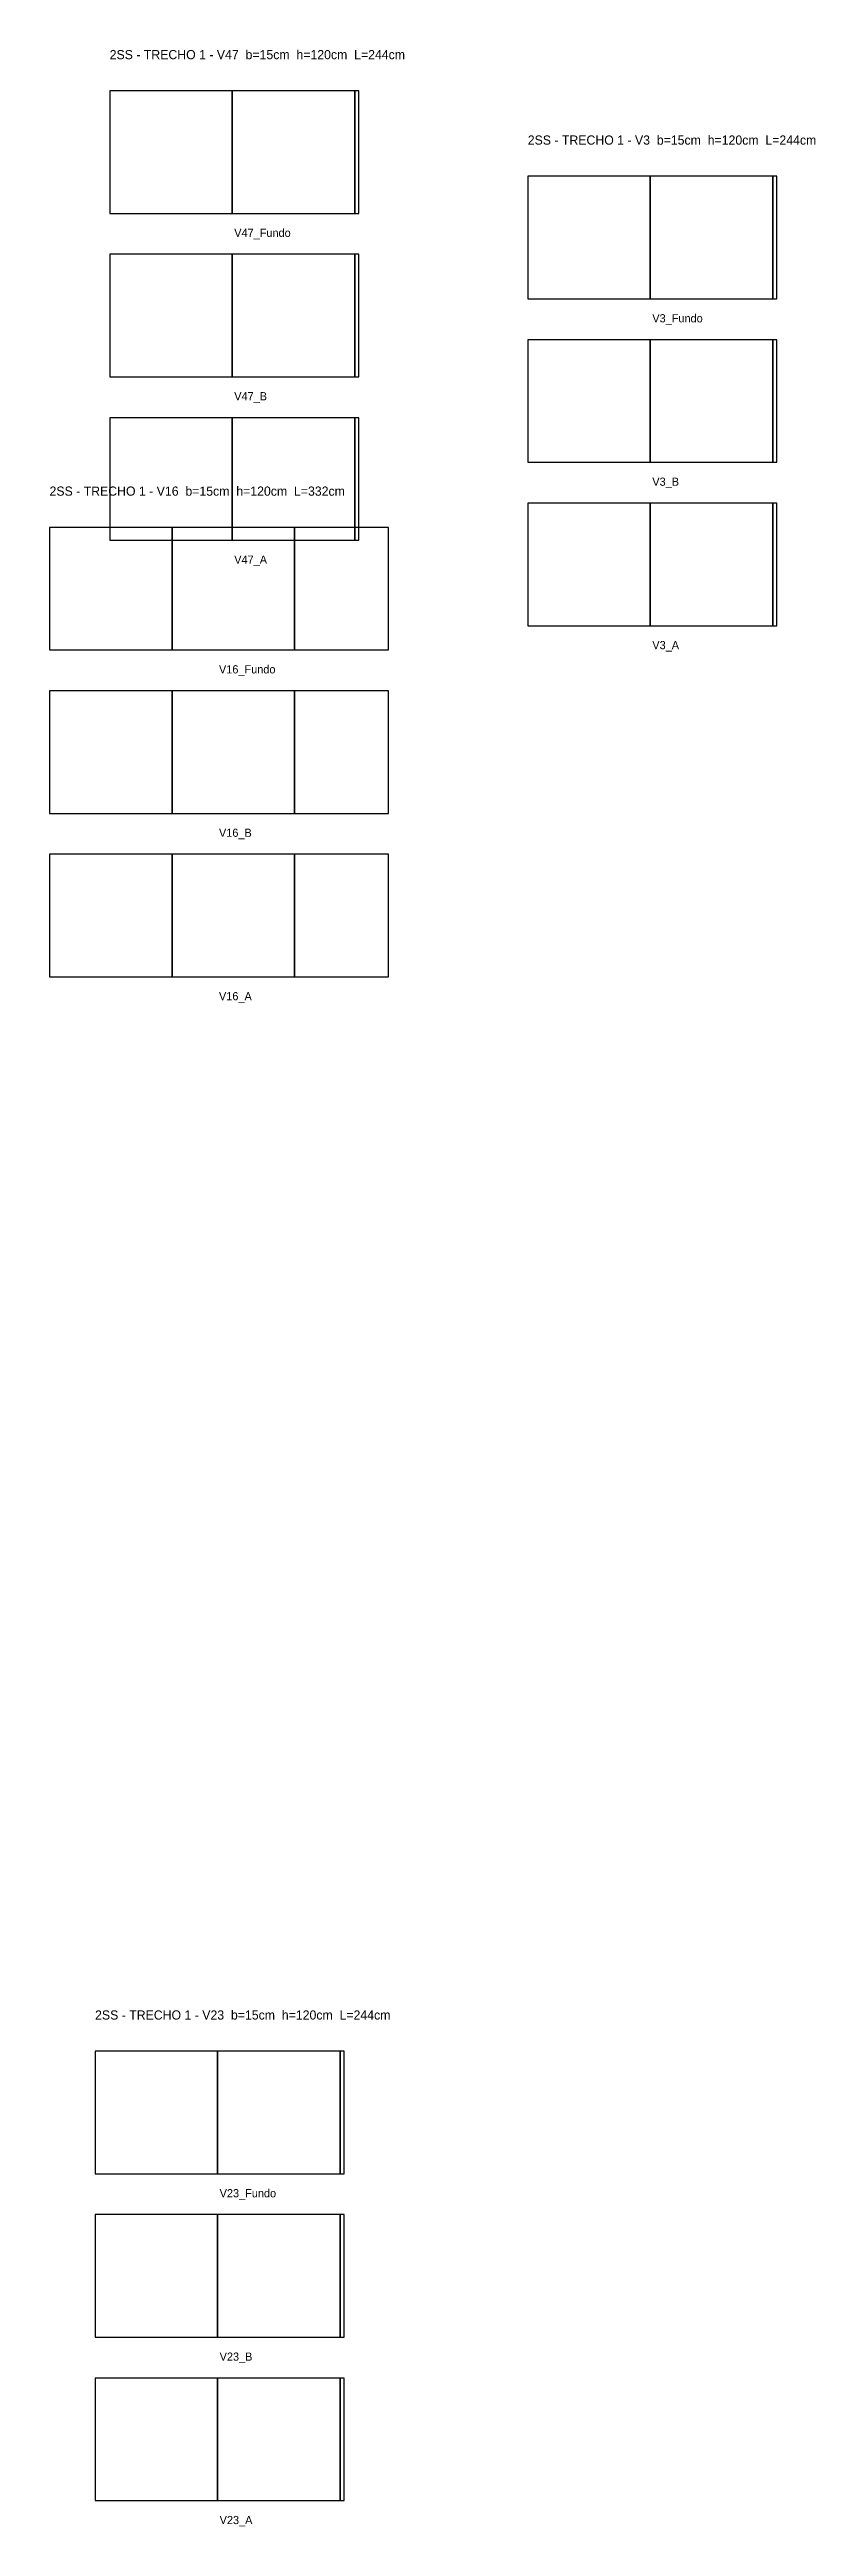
# Model space of a CAD drawing. Header units: metres. Extents: x 129680 to 134496, y 27230 to 32266.
# Drawn here: x 131439 to 132190, y 27230 to 29656 of the extents above; entities that cross this region are included whole.
import ezdxf

# ---------------------------------------------------------------- set-up
doc = ezdxf.new("R2010")
doc.units = ezdxf.units.M

msp = doc.modelspace()

# ---------------------------------------------------------------- texts
at = {"layer": 'NOMENCLATURA', "char_height": 9, "attachment_point": 1}
for s, insert in [('2SS - TRECHO 1 - V47  b=15cm  h=120cm  L=244cm', (131498.35, 29655.21)), ('2SS - TRECHO 1 - V3  b=15cm  h=120cm  L=244cm', (131907.88, 29571.55)), ('2SS - TRECHO 1 - V16  b=15cm  h=120cm  L=332cm', (131439.42, 29227.81)), ('2SS - TRECHO 1 - V23  b=15cm  h=120cm  L=244cm', (131484.05, 27735.71))]:
    msp.add_mtext(s, dxfattribs=dict(at, insert=insert))
at = {"layer": 'Texto Secao', "char_height": 8, "attachment_point": 1}
for s, insert in [('V47_Fundo', (131620.35, 29480.21)), ('V3_Fundo', (132029.88, 29396.55)), ('V47_B', (131620.35, 29320.21)), ('V3_B', (132029.88, 29236.55)), ('V47_A', (131620.35, 29160.21)), ('V3_A', (132029.88, 29076.55)), ('V16_Fundo', (131605.42, 29052.81)), ('V16_B', (131605.42, 28892.81)), ('V16_A', (131605.42, 28732.81)), ('V23_Fundo', (131606.05, 27560.71)), ('V23_B', (131606.05, 27400.71)), ('V23_A', (131606.05, 27240.71))]:
    msp.add_mtext(s, dxfattribs=dict(at, insert=insert))

# ---------------------------------------------------------------- linework, layer by layer
at = {"layer": 'Paineis'}
for points in [[(131498.35, 29495.21), (131618.35, 29495.21), (131618.35, 29615.21), (131498.35, 29615.21)], [(131618.35, 29495.21), (131738.35, 29495.21), (131738.35, 29615.21), (131618.35, 29615.21)], [(131738.35, 29495.21), (131742.35, 29495.21), (131742.35, 29615.21), (131738.35, 29615.21)], [(131907.88, 29411.55), (132027.88, 29411.55), (132027.88, 29531.55), (131907.88, 29531.55)], [(132027.88, 29411.55), (132147.88, 29411.55), (132147.88, 29531.55), (132027.88, 29531.55)], [(132147.88, 29411.55), (132151.88, 29411.55), (132151.88, 29531.55), (132147.88, 29531.55)], [(131498.35, 29335.21), (131618.35, 29335.21), (131618.35, 29455.21), (131498.35, 29455.21)], [(131618.35, 29335.21), (131738.35, 29335.21), (131738.35, 29455.21), (131618.35, 29455.21)], [(131738.35, 29335.21), (131742.35, 29335.21), (131742.35, 29455.21), (131738.35, 29455.21)], [(131907.88, 29251.55), (132027.88, 29251.55), (132027.88, 29371.55), (131907.88, 29371.55)], [(132027.88, 29251.55), (132147.88, 29251.55), (132147.88, 29371.55), (132027.88, 29371.55)], [(132147.88, 29251.55), (132151.88, 29251.55), (132151.88, 29371.55), (132147.88, 29371.55)], [(131498.35, 29175.21), (131618.35, 29175.21), (131618.35, 29295.21), (131498.35, 29295.21)], [(131618.35, 29175.21), (131738.35, 29175.21), (131738.35, 29295.21), (131618.35, 29295.21)], [(131738.35, 29175.21), (131742.35, 29175.21), (131742.35, 29295.21), (131738.35, 29295.21)], [(131907.88, 29091.55), (132027.88, 29091.55), (132027.88, 29211.55), (131907.88, 29211.55)], [(132027.88, 29091.55), (132147.88, 29091.55), (132147.88, 29211.55), (132027.88, 29211.55)], [(132147.88, 29091.55), (132151.88, 29091.55), (132151.88, 29211.55), (132147.88, 29211.55)], [(131439.42, 29067.81), (131559.42, 29067.81), (131559.42, 29187.81), (131439.42, 29187.81)], [(131559.42, 29067.81), (131679.42, 29067.81), (131679.42, 29187.81), (131559.42, 29187.81)], [(131679.42, 29067.81), (131771.42, 29067.81), (131771.42, 29187.81), (131679.42, 29187.81)], [(131439.42, 28907.81), (131559.42, 28907.81), (131559.42, 29027.81), (131439.42, 29027.81)], [(131559.42, 28907.81), (131679.42, 28907.81), (131679.42, 29027.81), (131559.42, 29027.81)], [(131679.42, 28907.81), (131771.42, 28907.81), (131771.42, 29027.81), (131679.42, 29027.81)], [(131439.42, 28747.81), (131559.42, 28747.81), (131559.42, 28867.81), (131439.42, 28867.81)], [(131559.42, 28747.81), (131679.42, 28747.81), (131679.42, 28867.81), (131559.42, 28867.81)], [(131679.42, 28747.81), (131771.42, 28747.81), (131771.42, 28867.81), (131679.42, 28867.81)], [(131484.05, 27575.71), (131604.05, 27575.71), (131604.05, 27695.71), (131484.05, 27695.71)], [(131604.05, 27575.71), (131724.05, 27575.71), (131724.05, 27695.71), (131604.05, 27695.71)], [(131724.05, 27575.71), (131728.05, 27575.71), (131728.05, 27695.71), (131724.05, 27695.71)], [(131484.05, 27415.71), (131604.05, 27415.71), (131604.05, 27535.71), (131484.05, 27535.71)], [(131604.05, 27415.71), (131724.05, 27415.71), (131724.05, 27535.71), (131604.05, 27535.71)], [(131724.05, 27415.71), (131728.05, 27415.71), (131728.05, 27535.71), (131724.05, 27535.71)], [(131484.05, 27255.71), (131604.05, 27255.71), (131604.05, 27375.71), (131484.05, 27375.71)], [(131604.05, 27255.71), (131724.05, 27255.71), (131724.05, 27375.71), (131604.05, 27375.71)], [(131724.05, 27255.71), (131728.05, 27255.71), (131728.05, 27375.71), (131724.05, 27375.71)]]:
    msp.add_lwpolyline(points, close=True, dxfattribs=at)

msp.set_redraw_order([(e.dxf.handle, doc.entitydb.next_handle()) for e in msp.query("TEXT MTEXT ATTDEF DIMENSION ARC_DIMENSION")])  # texts and dimensions are drawn at this point

doc.saveas('drawing.dxf')
